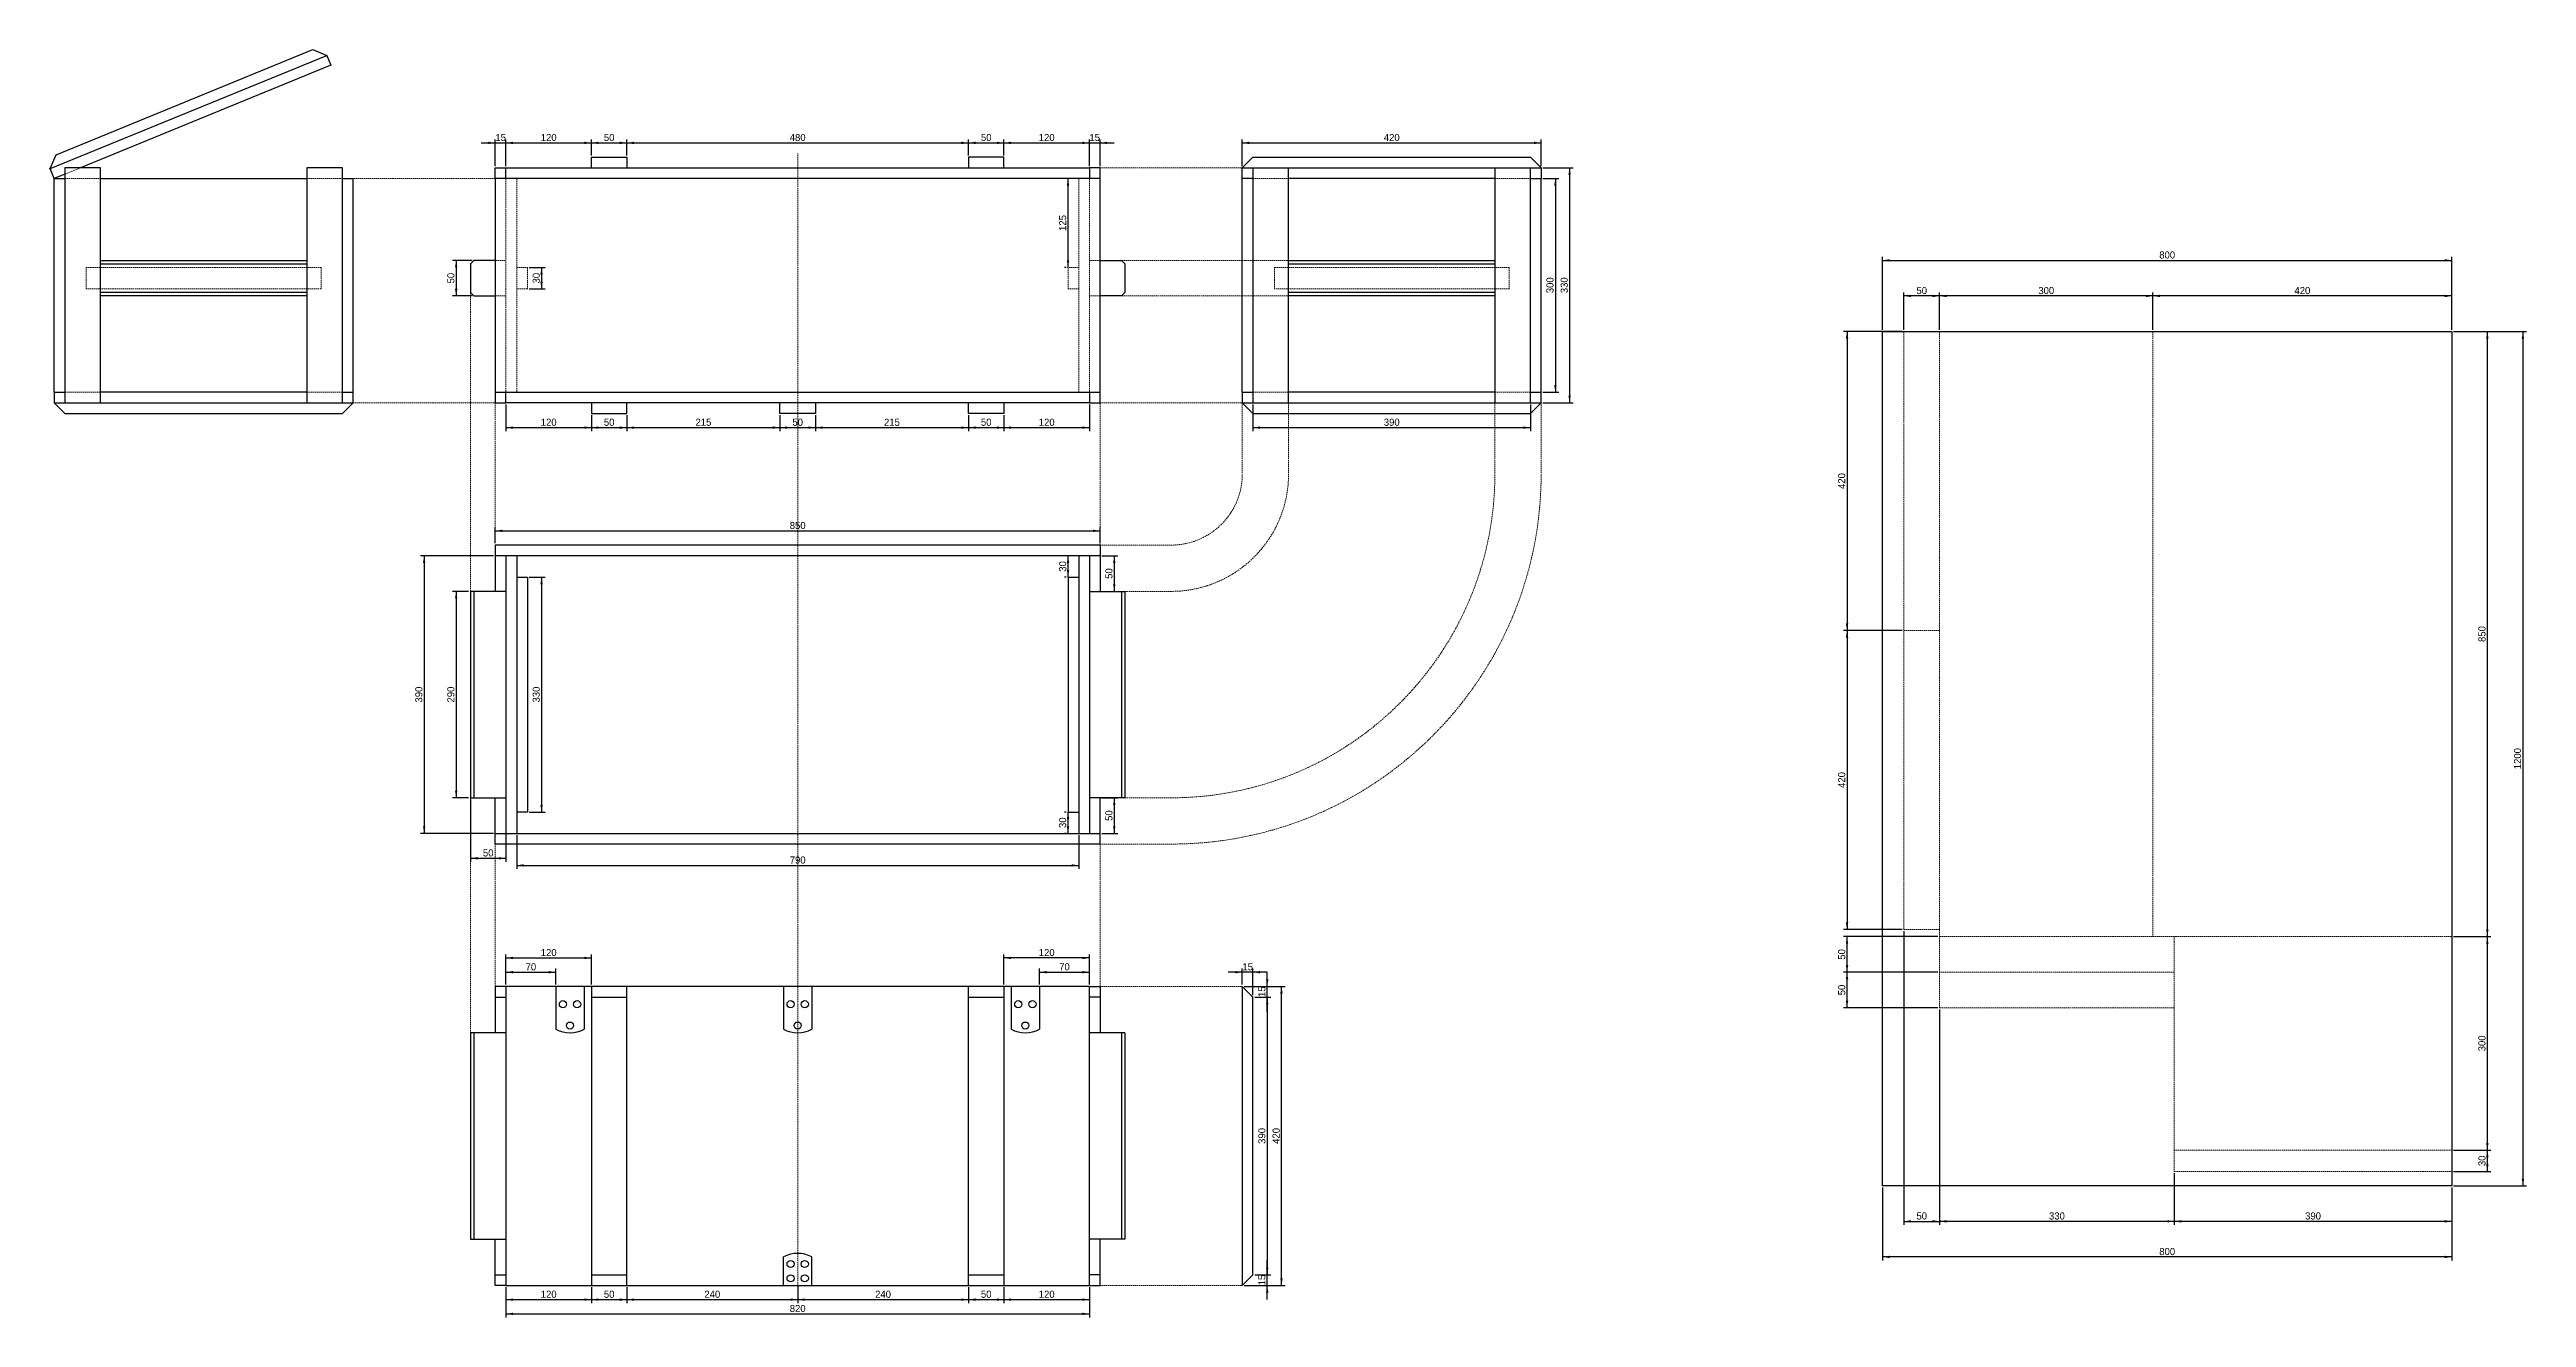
# Model space of a CAD drawing. Header units: millimetres. Extents: x -1577 to 1905, y -1185 to 596.
import ezdxf

# ---------------------------------------------------------------- set-up
doc = ezdxf.new("R2010")
doc.units = ezdxf.units.MM
doc.linetypes.add('DASHEDTINY', pattern=[2.8575, 1.905, -0.9525])
doc.layers.get('0').update_dxf_attribs({"color": 40, "linetype": 'DASHEDTINY', "lineweight": 18, "true_color": 0xffaa00})
doc.layers.add('1 Dims', color=136, linetype='CONTINUOUS', lineweight=9, true_color=0x008080)
doc.layers.add('2 Dashed', color=7, linetype='DASHEDTINY', lineweight=18)
doc.layers.add('3 Draw', color=7, linetype='CONTINUOUS', lineweight=25)
doc.dimstyles.get("Standard").update_dxf_attribs({"dimscale": 4, "dimtxt": 2.5, "dimasz": 2.5, "dimexe": 1.25, "dimexo": 0.625, "dimtad": 0, "dimtoh": 1, "dimdec": 0, "dimzin": 1, "dimdsep": 46, "dimtxsty": 'Standard', "dimcen": 0.09, "dimazin": 0, "dimtfac": 1, "dimtdec": 4, "dimtofl": 0, "dimtmove": 0, "dimatfit": 3, "dimfxl": 1, "dimtolj": 1, "dimtzin": 0, "dimarcsym": 0})

msp = doc.modelspace()

# ---------------------------------------------------------------- blocks, each defined once
blk = doc.blocks.new('*D1')
at = {"layer": '1 Dims', "color": 0, "linetype": 'ByBlock', "lineweight": -2}
for p, q in [((-935, 432.5), (-935, 470)), ((-935, 465), (-815, 465)), ((-815, 447.5), (-815, 470))]:
    blk.add_line(p, q, dxfattribs=at)
for points in [[(-935, 465), (-925, 466.7), (-925, 463.3)], [(-815, 465), (-825, 463.3), (-825, 466.7)]]:
    blk.add_solid(points, dxfattribs=at)
at = {"layer": '1 Dims', "color": 0, "linetype": 'CONTINUOUS', "lineweight": -2, "insert": (-875, 472.5), "char_height": 10, "width": 17.778, "attachment_point": 5}
blk.add_mtext('120', dxfattribs=at)
blk = doc.blocks.new('*D2')
at = {"layer": '1 Dims', "color": 0, "linetype": 'ByBlock', "lineweight": -2}
for p, q in [((-815, 447.5), (-815, 470)), ((-815, 465), (-765, 465)), ((-765, 447.5), (-765, 470))]:
    blk.add_line(p, q, dxfattribs=at)
for points in [[(-815, 465), (-805, 466.7), (-805, 463.3)], [(-765, 465), (-775, 463.3), (-775, 466.7)]]:
    blk.add_solid(points, dxfattribs=at)
at = {"layer": '1 Dims', "color": 0, "linetype": 'CONTINUOUS', "lineweight": -2, "insert": (-790, 472.5), "char_height": 10, "width": 12.222, "attachment_point": 5}
blk.add_mtext('50', dxfattribs=at)
blk = doc.blocks.new('*D3')
at = {"layer": '1 Dims', "color": 0, "linetype": 'ByBlock', "lineweight": -2}
for p, q in [((-765, 447.5), (-765, 470)), ((-765, 465), (-285, 465)), ((-285, 447.5), (-285, 470))]:
    blk.add_line(p, q, dxfattribs=at)
for points in [[(-765, 465), (-755, 466.7), (-755, 463.3)], [(-285, 465), (-295, 463.3), (-295, 466.7)]]:
    blk.add_solid(points, dxfattribs=at)
at = {"layer": '1 Dims', "color": 0, "linetype": 'CONTINUOUS', "lineweight": -2, "insert": (-525, 472.5), "char_height": 10, "width": 21.111, "attachment_point": 5}
blk.add_mtext('480', dxfattribs=at)
blk = doc.blocks.new('*D4')
at = {"layer": '1 Dims', "color": 0, "linetype": 'ByBlock', "lineweight": -2}
for p, q in [((-285, 447.5), (-285, 470)), ((-285, 465), (-235, 465)), ((-235, 447.5), (-235, 470))]:
    blk.add_line(p, q, dxfattribs=at)
for points in [[(-285, 465), (-275, 466.7), (-275, 463.3)], [(-235, 465), (-245, 463.3), (-245, 466.7)]]:
    blk.add_solid(points, dxfattribs=at)
at = {"layer": '1 Dims', "color": 0, "linetype": 'CONTINUOUS', "lineweight": -2, "insert": (-260, 472.5), "char_height": 10, "width": 12.222, "attachment_point": 5}
blk.add_mtext('50', dxfattribs=at)
blk = doc.blocks.new('*D5')
at = {"layer": '1 Dims', "color": 0, "linetype": 'ByBlock', "lineweight": -2}
for p, q in [((-235, 447.5), (-235, 470)), ((-235, 465), (-115, 465)), ((-115, 432.5), (-115, 470))]:
    blk.add_line(p, q, dxfattribs=at)
for points in [[(-235, 465), (-225, 466.7), (-225, 463.3)], [(-115, 465), (-125, 463.3), (-125, 466.7)]]:
    blk.add_solid(points, dxfattribs=at)
at = {"layer": '1 Dims', "color": 0, "linetype": 'CONTINUOUS', "lineweight": -2, "insert": (-175, 472.5), "char_height": 10, "width": 17.778, "attachment_point": 5}
blk.add_mtext('120', dxfattribs=at)
blk = doc.blocks.new('*D6')
at = {"layer": '1 Dims', "color": 0, "linetype": 'ByBlock', "lineweight": -2}
for p, q in [((100, 432.5), (100, 470)), ((100, 465), (520, 465)), ((520, 432.5), (520, 470))]:
    blk.add_line(p, q, dxfattribs=at)
for points in [[(100, 465), (110, 466.7), (110, 463.3)], [(520, 465), (510, 463.3), (510, 466.7)]]:
    blk.add_solid(points, dxfattribs=at)
at = {"layer": '1 Dims', "color": 0, "linetype": 'CONTINUOUS', "lineweight": -2, "insert": (310, 472.5), "char_height": 10, "width": 21.111, "attachment_point": 5}
blk.add_mtext('420', dxfattribs=at)
blk = doc.blocks.new('*D7')
at = {"layer": '1 Dims', "color": 0, "linetype": 'ByBlock', "lineweight": -2}
for p, q in [((522.5, 415), (545, 415)), ((540, 415), (540, 115)), ((522.5, 115), (545, 115))]:
    blk.add_line(p, q, dxfattribs=at)
for points in [[(540, 415), (541.7, 405), (538.3, 405)], [(540, 115), (538.3, 125), (541.7, 125)]]:
    blk.add_solid(points, dxfattribs=at)
at = {"layer": '1 Dims', "color": 0, "linetype": 'CONTINUOUS', "lineweight": -2, "insert": (532.5, 265), "char_height": 10, "width": 20, "attachment_point": 5, "rotation": 90}
blk.add_mtext('300', dxfattribs=at)
blk = doc.blocks.new('*D8')
at = {"layer": '1 Dims', "color": 0, "linetype": 'ByBlock', "lineweight": -2}
for p, q in [((522.5, 430), (565, 430)), ((560, 430), (560, 100)), ((522.5, 100), (565, 100))]:
    blk.add_line(p, q, dxfattribs=at)
for points in [[(560, 430), (561.7, 420), (558.3, 420)], [(560, 100), (558.3, 110), (561.7, 110)]]:
    blk.add_solid(points, dxfattribs=at)
at = {"layer": '1 Dims', "color": 0, "linetype": 'CONTINUOUS', "lineweight": -2, "insert": (552.5, 265), "char_height": 10, "width": 20, "attachment_point": 5, "rotation": 90}
blk.add_mtext('330', dxfattribs=at)
blk = doc.blocks.new('*D9')
at = {"layer": '1 Dims', "color": 0, "linetype": 'ByBlock', "lineweight": -2}
for p, q in [((-132.5, 415), (-150, 415)), ((-145, 290), (-145, 415)), ((-147.5, 290), (-150, 290))]:
    blk.add_line(p, q, dxfattribs=at)
for points in [[(-145, 415), (-143.3, 405), (-146.7, 405)], [(-145, 290), (-146.7, 300), (-143.3, 300)]]:
    blk.add_solid(points, dxfattribs=at)
at = {"layer": '1 Dims', "color": 0, "linetype": 'CONTINUOUS', "lineweight": -2, "insert": (-152.5, 352.5), "char_height": 10, "width": 17.778, "attachment_point": 5, "rotation": 90}
blk.add_mtext('125', dxfattribs=at)
blk = doc.blocks.new('*D10')
at = {"layer": '1 Dims', "color": 0, "linetype": 'ByBlock', "lineweight": -2}
for p, q in [((-147.5, -475), (-150, -475)), ((-145, -505), (-145, -475)), ((-147.5, -505), (-150, -505))]:
    blk.add_line(p, q, dxfattribs=at)
for points in [[(-145, -475), (-143.3, -485), (-146.7, -485)], [(-145, -505), (-146.7, -495), (-143.3, -495)]]:
    blk.add_solid(points, dxfattribs=at)
at = {"layer": '1 Dims', "color": 0, "linetype": 'CONTINUOUS', "lineweight": -2, "insert": (-152.5, -490), "char_height": 10, "width": 12.222, "attachment_point": 5, "rotation": 90}
blk.add_mtext('30', dxfattribs=at)
blk = doc.blocks.new('*D11')
at = {"layer": '1 Dims', "color": 0, "linetype": 'ByBlock', "lineweight": -2}
for p, q in [((-147.5, -115), (-150, -115)), ((-145, -145), (-145, -115)), ((-147.5, -145), (-150, -145))]:
    blk.add_line(p, q, dxfattribs=at)
for points in [[(-145, -115), (-143.3, -125), (-146.7, -125)], [(-145, -145), (-146.7, -135), (-143.3, -135)]]:
    blk.add_solid(points, dxfattribs=at)
at = {"layer": '1 Dims', "color": 0, "linetype": 'CONTINUOUS', "lineweight": -2, "insert": (-152.5, -130), "char_height": 10, "width": 12.222, "attachment_point": 5, "rotation": 90}
blk.add_mtext('30', dxfattribs=at)
blk = doc.blocks.new('*D12')
at = {"layer": '1 Dims', "color": 0, "linetype": 'ByBlock', "lineweight": -2}
for p, q in [((-97.5, -115), (-75, -115)), ((-80, -115), (-80, -165)), ((-97.5, -165), (-75, -165))]:
    blk.add_line(p, q, dxfattribs=at)
for points in [[(-80, -115), (-78.3, -125), (-81.7, -125)], [(-80, -165), (-81.7, -155), (-78.3, -155)]]:
    blk.add_solid(points, dxfattribs=at)
at = {"layer": '1 Dims', "color": 0, "linetype": 'CONTINUOUS', "lineweight": -2, "insert": (-87.5, -140), "char_height": 10, "width": 12.222, "attachment_point": 5, "rotation": 90}
blk.add_mtext('50', dxfattribs=at)
blk = doc.blocks.new('*D13')
at = {"layer": '1 Dims', "color": 0, "linetype": 'ByBlock', "lineweight": -2}
for p, q in [((-97.5, -455), (-75, -455)), ((-80, -455), (-80, -505)), ((-97.5, -505), (-75, -505))]:
    blk.add_line(p, q, dxfattribs=at)
for points in [[(-80, -455), (-78.3, -465), (-81.7, -465)], [(-80, -505), (-81.7, -495), (-78.3, -495)]]:
    blk.add_solid(points, dxfattribs=at)
at = {"layer": '1 Dims', "color": 0, "linetype": 'CONTINUOUS', "lineweight": -2, "insert": (-87.5, -480), "char_height": 10, "width": 12.222, "attachment_point": 5, "rotation": 90}
blk.add_mtext('50', dxfattribs=at)
blk = doc.blocks.new('*D14')
at = {"layer": '1 Dims', "color": 0, "linetype": 'ByBlock', "lineweight": -2}
for p, q in [((-950, -97.5), (-950, -75)), ((-950, -80), (-100, -80)), ((-100, -97.5), (-100, -75))]:
    blk.add_line(p, q, dxfattribs=at)
for points in [[(-950, -80), (-940, -78.3), (-940, -81.7)], [(-100, -80), (-110, -81.7), (-110, -78.3)]]:
    blk.add_solid(points, dxfattribs=at)
at = {"layer": '1 Dims', "color": 0, "linetype": 'CONTINUOUS', "lineweight": -2, "insert": (-525, -72.5), "char_height": 10, "width": 20, "attachment_point": 5}
blk.add_mtext('850', dxfattribs=at)
blk = doc.blocks.new('*D15')
at = {"layer": '1 Dims', "color": 0, "linetype": 'ByBlock', "lineweight": -2}
for p, q in [((-987.5, -165), (-1010, -165)), ((-1005, -165), (-1005, -455)), ((-987.5, -455), (-1010, -455))]:
    blk.add_line(p, q, dxfattribs=at)
for points in [[(-1005, -165), (-1003.3, -175), (-1006.7, -175)], [(-1005, -455), (-1006.7, -445), (-1003.3, -445)]]:
    blk.add_solid(points, dxfattribs=at)
at = {"layer": '1 Dims', "color": 0, "linetype": 'CONTINUOUS', "lineweight": -2, "insert": (-1012.5, -310), "char_height": 10, "width": 20, "attachment_point": 5, "rotation": 90}
blk.add_mtext('290', dxfattribs=at)
blk = doc.blocks.new('*D16')
at = {"layer": '1 Dims', "color": 0, "linetype": 'ByBlock', "lineweight": -2}
for p, q in [((-902.5, -145), (-880, -145)), ((-885, -145), (-885, -475)), ((-902.5, -475), (-880, -475))]:
    blk.add_line(p, q, dxfattribs=at)
for points in [[(-885, -145), (-883.3, -155), (-886.7, -155)], [(-885, -475), (-886.7, -465), (-883.3, -465)]]:
    blk.add_solid(points, dxfattribs=at)
at = {"layer": '1 Dims', "color": 0, "linetype": 'CONTINUOUS', "lineweight": -2, "insert": (-892.5, -310), "char_height": 10, "width": 20, "attachment_point": 5, "rotation": 90}
blk.add_mtext('330', dxfattribs=at)
blk = doc.blocks.new('*D17')
at = {"layer": '1 Dims', "color": 0, "linetype": 'ByBlock', "lineweight": -2}
for p, q in [((115, 97.5), (115, 60)), ((505, 97.5), (505, 60)), ((115, 65), (505, 65))]:
    blk.add_line(p, q, dxfattribs=at)
for points in [[(115, 65), (125, 66.7), (125, 63.3)], [(505, 65), (495, 63.3), (495, 66.7)]]:
    blk.add_solid(points, dxfattribs=at)
at = {"layer": '1 Dims', "color": 0, "linetype": 'CONTINUOUS', "lineweight": -2, "insert": (310, 72.5), "char_height": 10, "width": 20, "attachment_point": 5}
blk.add_mtext('390', dxfattribs=at)
blk = doc.blocks.new('*D18')
at = {"layer": '1 Dims', "color": 0, "linetype": 'ByBlock', "lineweight": -2}
for p, q in [((-935, 97.5), (-935, 60)), ((-815, 82.5), (-815, 60)), ((-935, 65), (-815, 65))]:
    blk.add_line(p, q, dxfattribs=at)
for points in [[(-935, 65), (-925, 66.7), (-925, 63.3)], [(-815, 65), (-825, 63.3), (-825, 66.7)]]:
    blk.add_solid(points, dxfattribs=at)
at = {"layer": '1 Dims', "color": 0, "linetype": 'CONTINUOUS', "lineweight": -2, "insert": (-875, 72.5), "char_height": 10, "width": 17.778, "attachment_point": 5}
blk.add_mtext('120', dxfattribs=at)
blk = doc.blocks.new('*D19')
at = {"layer": '1 Dims', "color": 0, "linetype": 'ByBlock', "lineweight": -2}
for p, q in [((-815, 82.5), (-815, 60)), ((-765, 82.5), (-765, 60)), ((-815, 65), (-765, 65))]:
    blk.add_line(p, q, dxfattribs=at)
for points in [[(-815, 65), (-805, 66.7), (-805, 63.3)], [(-765, 65), (-775, 63.3), (-775, 66.7)]]:
    blk.add_solid(points, dxfattribs=at)
at = {"layer": '1 Dims', "color": 0, "linetype": 'CONTINUOUS', "lineweight": -2, "insert": (-790, 72.5), "char_height": 10, "width": 12.222, "attachment_point": 5}
blk.add_mtext('50', dxfattribs=at)
blk = doc.blocks.new('*D20')
at = {"layer": '1 Dims', "color": 0, "linetype": 'ByBlock', "lineweight": -2}
for p, q in [((-765, 82.5), (-765, 60)), ((-550, 82.5), (-550, 60)), ((-765, 65), (-550, 65))]:
    blk.add_line(p, q, dxfattribs=at)
for points in [[(-765, 65), (-755, 66.7), (-755, 63.3)], [(-550, 65), (-560, 63.3), (-560, 66.7)]]:
    blk.add_solid(points, dxfattribs=at)
at = {"layer": '1 Dims', "color": 0, "linetype": 'CONTINUOUS', "lineweight": -2, "insert": (-657.5, 72.5), "char_height": 10, "width": 17.778, "attachment_point": 5}
blk.add_mtext('215', dxfattribs=at)
blk = doc.blocks.new('*D21')
at = {"layer": '1 Dims', "color": 0, "linetype": 'ByBlock', "lineweight": -2}
for p, q in [((-550, 82.5), (-550, 60)), ((-500, 82.5), (-500, 60)), ((-550, 65), (-500, 65))]:
    blk.add_line(p, q, dxfattribs=at)
for points in [[(-550, 65), (-540, 66.7), (-540, 63.3)], [(-500, 65), (-510, 63.3), (-510, 66.7)]]:
    blk.add_solid(points, dxfattribs=at)
at = {"layer": '1 Dims', "color": 0, "linetype": 'CONTINUOUS', "lineweight": -2, "insert": (-525, 72.5), "char_height": 10, "width": 12.222, "attachment_point": 5}
blk.add_mtext('50', dxfattribs=at)
blk = doc.blocks.new('*D22')
at = {"layer": '1 Dims', "color": 0, "linetype": 'ByBlock', "lineweight": -2}
for p, q in [((-500, 82.5), (-500, 60)), ((-285, 82.5), (-285, 60)), ((-500, 65), (-285, 65))]:
    blk.add_line(p, q, dxfattribs=at)
for points in [[(-500, 65), (-490, 66.7), (-490, 63.3)], [(-285, 65), (-295, 63.3), (-295, 66.7)]]:
    blk.add_solid(points, dxfattribs=at)
at = {"layer": '1 Dims', "color": 0, "linetype": 'CONTINUOUS', "lineweight": -2, "insert": (-392.5, 72.5), "char_height": 10, "width": 17.778, "attachment_point": 5}
blk.add_mtext('215', dxfattribs=at)
blk = doc.blocks.new('*D23')
at = {"layer": '1 Dims', "color": 0, "linetype": 'ByBlock', "lineweight": -2}
for p, q in [((-285, 82.5), (-285, 60)), ((-235, 82.5), (-235, 60)), ((-285, 65), (-235, 65))]:
    blk.add_line(p, q, dxfattribs=at)
for points in [[(-285, 65), (-275, 66.7), (-275, 63.3)], [(-235, 65), (-245, 63.3), (-245, 66.7)]]:
    blk.add_solid(points, dxfattribs=at)
at = {"layer": '1 Dims', "color": 0, "linetype": 'CONTINUOUS', "lineweight": -2, "insert": (-260, 72.5), "char_height": 10, "width": 12.222, "attachment_point": 5}
blk.add_mtext('50', dxfattribs=at)
blk = doc.blocks.new('*D24')
at = {"layer": '1 Dims', "color": 0, "linetype": 'ByBlock', "lineweight": -2}
for p, q in [((-235, 82.5), (-235, 60)), ((-115, 97.5), (-115, 60)), ((-235, 65), (-115, 65))]:
    blk.add_line(p, q, dxfattribs=at)
for points in [[(-235, 65), (-225, 66.7), (-225, 63.3)], [(-115, 65), (-125, 63.3), (-125, 66.7)]]:
    blk.add_solid(points, dxfattribs=at)
at = {"layer": '1 Dims', "color": 0, "linetype": 'CONTINUOUS', "lineweight": -2, "insert": (-175, 72.5), "char_height": 10, "width": 17.778, "attachment_point": 5}
blk.add_mtext('120', dxfattribs=at)
blk = doc.blocks.new('*D25')
at = {"layer": '1 Dims', "color": 0, "linetype": 'ByBlock', "lineweight": -2}
for p, q in [((-970, 465), (-915, 465)), ((-950, 432.5), (-950, 470)), ((-935, 432.5), (-935, 470))]:
    blk.add_line(p, q, dxfattribs=at)
for points in [[(-950, 465), (-960, 463.3), (-960, 466.7)], [(-935, 465), (-925, 466.7), (-925, 463.3)]]:
    blk.add_solid(points, dxfattribs=at)
at = {"layer": '1 Dims', "color": 0, "linetype": 'CONTINUOUS', "lineweight": -2, "insert": (-942.5, 472.5), "char_height": 10, "width": 10, "attachment_point": 5}
blk.add_mtext('15', dxfattribs=at)
blk = doc.blocks.new('*D26')
at = {"layer": '1 Dims', "color": 0, "linetype": 'ByBlock', "lineweight": -2}
for p, q in [((-135, 465), (-80, 465)), ((-115, 432.5), (-115, 470)), ((-100, 432.5), (-100, 470))]:
    blk.add_line(p, q, dxfattribs=at)
for points in [[(-115, 465), (-125, 463.3), (-125, 466.7)], [(-100, 465), (-90, 466.7), (-90, 463.3)]]:
    blk.add_solid(points, dxfattribs=at)
at = {"layer": '1 Dims', "color": 0, "linetype": 'CONTINUOUS', "lineweight": -2, "insert": (-107.5, 472.5), "char_height": 10, "width": 10, "attachment_point": 5}
blk.add_mtext('15', dxfattribs=at)
blk = doc.blocks.new('*D27')
at = {"layer": '1 Dims', "color": 0, "linetype": 'ByBlock', "lineweight": -2}
for p, q in [((-982.5, 300), (-1010, 300)), ((-1005, 300), (-1005, 250)), ((-982.5, 250), (-1010, 250))]:
    blk.add_line(p, q, dxfattribs=at)
for points in [[(-1005, 300), (-1003.3, 290), (-1006.7, 290)], [(-1005, 250), (-1006.7, 260), (-1003.3, 260)]]:
    blk.add_solid(points, dxfattribs=at)
at = {"layer": '1 Dims', "color": 0, "linetype": 'CONTINUOUS', "lineweight": -2, "insert": (-1012.5, 275), "char_height": 10, "width": 12.222, "attachment_point": 5, "rotation": 90}
blk.add_mtext('50', dxfattribs=at)
blk = doc.blocks.new('*D28')
at = {"layer": '1 Dims', "color": 0, "linetype": 'ByBlock', "lineweight": -2}
for p, q in [((-902.5, 290), (-880, 290)), ((-885, 290), (-885, 260)), ((-902.5, 260), (-880, 260))]:
    blk.add_line(p, q, dxfattribs=at)
for points in [[(-885, 290), (-883.3, 280), (-886.7, 280)], [(-885, 260), (-886.7, 270), (-883.3, 270)]]:
    blk.add_solid(points, dxfattribs=at)
at = {"layer": '1 Dims', "color": 0, "linetype": 'CONTINUOUS', "lineweight": -2, "insert": (-892.5, 275), "char_height": 10, "width": 12.222, "attachment_point": 5, "rotation": 90}
blk.add_mtext('30', dxfattribs=at)
blk = doc.blocks.new('*D29')
at = {"layer": '1 Dims', "color": 0, "linetype": 'ByBlock', "lineweight": -2}
for p, q in [((-985, -457.5), (-985, -545)), ((-935, -457.5), (-935, -545)), ((-985, -540), (-935, -540))]:
    blk.add_line(p, q, dxfattribs=at)
for points in [[(-985, -540), (-975, -538.3), (-975, -541.7)], [(-935, -540), (-945, -541.7), (-945, -538.3)]]:
    blk.add_solid(points, dxfattribs=at)
at = {"layer": '1 Dims', "color": 0, "linetype": 'CONTINUOUS', "lineweight": -2, "insert": (-960, -532.5), "char_height": 10, "width": 12.222, "attachment_point": 5}
blk.add_mtext('50', dxfattribs=at)
blk = doc.blocks.new('*D30')
at = {"layer": '1 Dims', "color": 0, "linetype": 'ByBlock', "lineweight": -2}
for p, q in [((-935, -1142.5), (-935, -1165)), ((-815, -1142.5), (-815, -1165)), ((-935, -1160), (-815, -1160))]:
    blk.add_line(p, q, dxfattribs=at)
for points in [[(-935, -1160), (-925, -1158.3), (-925, -1161.7)], [(-815, -1160), (-825, -1161.7), (-825, -1158.3)]]:
    blk.add_solid(points, dxfattribs=at)
at = {"layer": '1 Dims', "color": 0, "linetype": 'CONTINUOUS', "lineweight": -2, "insert": (-875, -1152.5), "char_height": 10, "width": 17.778, "attachment_point": 5}
blk.add_mtext('120', dxfattribs=at)
blk = doc.blocks.new('*D31')
at = {"layer": '1 Dims', "color": 0, "linetype": 'ByBlock', "lineweight": -2}
for p, q in [((-815, -1142.5), (-815, -1165)), ((-765, -1142.5), (-765, -1165)), ((-815, -1160), (-765, -1160))]:
    blk.add_line(p, q, dxfattribs=at)
for points in [[(-815, -1160), (-805, -1158.3), (-805, -1161.7)], [(-765, -1160), (-775, -1161.7), (-775, -1158.3)]]:
    blk.add_solid(points, dxfattribs=at)
at = {"layer": '1 Dims', "color": 0, "linetype": 'CONTINUOUS', "lineweight": -2, "insert": (-790, -1152.5), "char_height": 10, "width": 12.222, "attachment_point": 5}
blk.add_mtext('50', dxfattribs=at)
blk = doc.blocks.new('*D32')
at = {"layer": '1 Dims', "color": 0, "linetype": 'ByBlock', "lineweight": -2}
for p, q in [((-285, -1142.5), (-285, -1165)), ((-235, -1142.5), (-235, -1165)), ((-285, -1160), (-235, -1160))]:
    blk.add_line(p, q, dxfattribs=at)
for points in [[(-285, -1160), (-275, -1158.3), (-275, -1161.7)], [(-235, -1160), (-245, -1161.7), (-245, -1158.3)]]:
    blk.add_solid(points, dxfattribs=at)
at = {"layer": '1 Dims', "color": 0, "linetype": 'CONTINUOUS', "lineweight": -2, "insert": (-260, -1152.5), "char_height": 10, "width": 12.222, "attachment_point": 5}
blk.add_mtext('50', dxfattribs=at)
blk = doc.blocks.new('*D33')
at = {"layer": '1 Dims', "color": 0, "linetype": 'ByBlock', "lineweight": -2}
for p, q in [((-235, -1142.5), (-235, -1165)), ((-115, -1142.5), (-115, -1165)), ((-235, -1160), (-115, -1160))]:
    blk.add_line(p, q, dxfattribs=at)
for points in [[(-235, -1160), (-225, -1158.3), (-225, -1161.7)], [(-115, -1160), (-125, -1161.7), (-125, -1158.3)]]:
    blk.add_solid(points, dxfattribs=at)
at = {"layer": '1 Dims', "color": 0, "linetype": 'CONTINUOUS', "lineweight": -2, "insert": (-175, -1152.5), "char_height": 10, "width": 17.778, "attachment_point": 5}
blk.add_mtext('120', dxfattribs=at)
blk = doc.blocks.new('*D34')
at = {"layer": '1 Dims', "color": 0, "linetype": 'ByBlock', "lineweight": -2}
for p, q in [((-525, -1142.5), (-525, -1165)), ((-285, -1142.5), (-285, -1165)), ((-525, -1160), (-285, -1160))]:
    blk.add_line(p, q, dxfattribs=at)
for points in [[(-525, -1160), (-515, -1158.3), (-515, -1161.7)], [(-285, -1160), (-295, -1161.7), (-295, -1158.3)]]:
    blk.add_solid(points, dxfattribs=at)
at = {"layer": '1 Dims', "color": 0, "linetype": 'CONTINUOUS', "lineweight": -2, "insert": (-405, -1152.5), "char_height": 10, "width": 21.111, "attachment_point": 5}
blk.add_mtext('240', dxfattribs=at)
blk = doc.blocks.new('*D35')
at = {"layer": '1 Dims', "color": 0, "linetype": 'ByBlock', "lineweight": -2}
for p, q in [((-765, -1142.5), (-765, -1165)), ((-525, -1140), (-525, -1165)), ((-765, -1160), (-525, -1160))]:
    blk.add_line(p, q, dxfattribs=at)
for points in [[(-765, -1160), (-755, -1158.3), (-755, -1161.7)], [(-525, -1160), (-535, -1161.7), (-535, -1158.3)]]:
    blk.add_solid(points, dxfattribs=at)
at = {"layer": '1 Dims', "color": 0, "linetype": 'CONTINUOUS', "lineweight": -2, "insert": (-645, -1152.5), "char_height": 10, "width": 21.111, "attachment_point": 5}
blk.add_mtext('240', dxfattribs=at)
blk = doc.blocks.new('*D36')
at = {"layer": '1 Dims', "color": 0, "linetype": 'ByBlock', "lineweight": -2}
for p, q in [((-935, -1142.5), (-935, -1185)), ((-115, -1142.5), (-115, -1185)), ((-935, -1180), (-115, -1180))]:
    blk.add_line(p, q, dxfattribs=at)
for points in [[(-935, -1180), (-925, -1178.3), (-925, -1181.7)], [(-115, -1180), (-125, -1181.7), (-125, -1178.3)]]:
    blk.add_solid(points, dxfattribs=at)
at = {"layer": '1 Dims', "color": 0, "linetype": 'CONTINUOUS', "lineweight": -2, "insert": (-525, -1172.5), "char_height": 10, "width": 20, "attachment_point": 5}
blk.add_mtext('820', dxfattribs=at)
blk = doc.blocks.new('*D37')
at = {"layer": '1 Dims', "color": 0, "linetype": 'ByBlock', "lineweight": -2}
for p, q in [((-935, -717.5), (-935, -695)), ((-865, -717.5), (-865, -695)), ((-935, -700), (-865, -700))]:
    blk.add_line(p, q, dxfattribs=at)
for points in [[(-935, -700), (-925, -698.3), (-925, -701.7)], [(-865, -700), (-875, -701.7), (-875, -698.3)]]:
    blk.add_solid(points, dxfattribs=at)
at = {"layer": '1 Dims', "color": 0, "linetype": 'CONTINUOUS', "lineweight": -2, "insert": (-900, -692.5), "char_height": 10, "width": 12.222, "attachment_point": 5}
blk.add_mtext('70', dxfattribs=at)
blk = doc.blocks.new('*D38')
at = {"layer": '1 Dims', "color": 0, "linetype": 'ByBlock', "lineweight": -2}
for p, q in [((-185, -717.5), (-185, -695)), ((-115, -717.5), (-115, -695)), ((-185, -700), (-115, -700))]:
    blk.add_line(p, q, dxfattribs=at)
for points in [[(-185, -700), (-175, -698.3), (-175, -701.7)], [(-115, -700), (-125, -701.7), (-125, -698.3)]]:
    blk.add_solid(points, dxfattribs=at)
at = {"layer": '1 Dims', "color": 0, "linetype": 'CONTINUOUS', "lineweight": -2, "insert": (-150, -692.5), "char_height": 10, "width": 12.222, "attachment_point": 5}
blk.add_mtext('70', dxfattribs=at)
blk = doc.blocks.new('*D39')
at = {"layer": '1 Dims', "color": 0, "linetype": 'ByBlock', "lineweight": -2}
for p, q in [((-935, -717.5), (-935, -675)), ((-935, -680), (-815, -680)), ((-815, -717.5), (-815, -675))]:
    blk.add_line(p, q, dxfattribs=at)
for points in [[(-935, -680), (-925, -678.3), (-925, -681.7)], [(-815, -680), (-825, -681.7), (-825, -678.3)]]:
    blk.add_solid(points, dxfattribs=at)
at = {"layer": '1 Dims', "color": 0, "linetype": 'CONTINUOUS', "lineweight": -2, "insert": (-875, -672.5), "char_height": 10, "width": 17.778, "attachment_point": 5}
blk.add_mtext('120', dxfattribs=at)
blk = doc.blocks.new('*D40')
at = {"layer": '1 Dims', "color": 0, "linetype": 'ByBlock', "lineweight": -2}
for p, q in [((-235, -717.5), (-235, -675)), ((-115, -680), (-235, -680)), ((-115, -717.5), (-115, -675))]:
    blk.add_line(p, q, dxfattribs=at)
for points in [[(-235, -680), (-225, -678.3), (-225, -681.7)], [(-115, -680), (-125, -681.7), (-125, -678.3)]]:
    blk.add_solid(points, dxfattribs=at)
at = {"layer": '1 Dims', "color": 0, "linetype": 'CONTINUOUS', "lineweight": -2, "insert": (-175, -672.5), "char_height": 10, "width": 17.778, "attachment_point": 5}
blk.add_mtext('120', dxfattribs=at)
blk = doc.blocks.new('*D41')
at = {"layer": '1 Dims', "color": 0, "linetype": 'ByBlock', "lineweight": -2}
for p, q in [((117.5, -735), (140, -735)), ((135, -735), (135, -1125)), ((117.5, -1125), (140, -1125))]:
    blk.add_line(p, q, dxfattribs=at)
for points in [[(135, -735), (136.7, -745), (133.3, -745)], [(135, -1125), (133.3, -1115), (136.7, -1115)]]:
    blk.add_solid(points, dxfattribs=at)
at = {"layer": '1 Dims', "color": 0, "linetype": 'CONTINUOUS', "lineweight": -2, "insert": (127.5, -930), "char_height": 10, "width": 20, "attachment_point": 5, "rotation": 90}
blk.add_mtext('390', dxfattribs=at)
blk = doc.blocks.new('*D42')
at = {"layer": '1 Dims', "color": 0, "linetype": 'ByBlock', "lineweight": -2}
for p, q in [((102.5, -720), (160, -720)), ((155, -1140), (155, -720)), ((102.5, -1140), (160, -1140))]:
    blk.add_line(p, q, dxfattribs=at)
for points in [[(155, -720), (156.7, -730), (153.3, -730)], [(155, -1140), (153.3, -1130), (156.7, -1130)]]:
    blk.add_solid(points, dxfattribs=at)
at = {"layer": '1 Dims', "color": 0, "linetype": 'CONTINUOUS', "lineweight": -2, "insert": (147.5, -930), "char_height": 10, "width": 21.111, "attachment_point": 5, "rotation": 90}
blk.add_mtext('420', dxfattribs=at)
blk = doc.blocks.new('*D43')
at = {"layer": '1 Dims', "color": 0, "linetype": 'ByBlock', "lineweight": -2}
for p, q in [((102.5, -720), (140, -720)), ((135, -755), (135, -700)), ((117.5, -735), (140, -735))]:
    blk.add_line(p, q, dxfattribs=at)
for points in [[(135, -720), (133.3, -710), (136.7, -710)], [(135, -735), (136.7, -745), (133.3, -745)]]:
    blk.add_solid(points, dxfattribs=at)
at = {"layer": '1 Dims', "color": 0, "linetype": 'CONTINUOUS', "lineweight": -2, "insert": (127.5, -727.5), "char_height": 10, "width": 10, "attachment_point": 5, "rotation": 90}
blk.add_mtext('15', dxfattribs=at)
blk = doc.blocks.new('*D44')
at = {"layer": '1 Dims', "color": 0, "linetype": 'ByBlock', "lineweight": -2}
for p, q in [((135, -1160), (135, -1105)), ((102.5, -1140), (140, -1140)), ((117.5, -1125), (140, -1125))]:
    blk.add_line(p, q, dxfattribs=at)
for points in [[(135, -1125), (133.3, -1115), (136.7, -1115)], [(135, -1140), (136.7, -1150), (133.3, -1150)]]:
    blk.add_solid(points, dxfattribs=at)
at = {"layer": '1 Dims', "color": 0, "linetype": 'CONTINUOUS', "lineweight": -2, "insert": (127.5, -1132.5), "char_height": 10, "width": 10, "attachment_point": 5, "rotation": 90}
blk.add_mtext('15', dxfattribs=at)
blk = doc.blocks.new('*D45')
at = {"layer": '1 Dims', "color": 0, "linetype": 'ByBlock', "lineweight": -2}
for p, q in [((100, -717.5), (100, -695)), ((115, -732.5), (115, -695)), ((135, -700), (80, -700))]:
    blk.add_line(p, q, dxfattribs=at)
for points in [[(100, -700), (90, -701.7), (90, -698.3)], [(115, -700), (125, -698.3), (125, -701.7)]]:
    blk.add_solid(points, dxfattribs=at)
at = {"layer": '1 Dims', "color": 0, "linetype": 'CONTINUOUS', "lineweight": -2, "insert": (107.5, -692.5), "char_height": 10, "width": 10, "attachment_point": 5}
blk.add_mtext('15', dxfattribs=at)
blk = doc.blocks.new('*D46')
at = {"layer": '1 Dims', "color": 0, "linetype": 'ByBlock', "lineweight": -2}
for p, q in [((-920, -507.5), (-920, -555)), ((-130, -507.5), (-130, -555)), ((-920, -550), (-130, -550))]:
    blk.add_line(p, q, dxfattribs=at)
for points in [[(-920, -550), (-910, -548.3), (-910, -551.7)], [(-130, -550), (-140, -551.7), (-140, -548.3)]]:
    blk.add_solid(points, dxfattribs=at)
at = {"layer": '1 Dims', "color": 0, "linetype": 'CONTINUOUS', "lineweight": -2, "insert": (-525, -542.5), "char_height": 10, "width": 20, "attachment_point": 5}
blk.add_mtext('790', dxfattribs=at)
blk = doc.blocks.new('*D47')
at = {"layer": '1 Dims', "color": 0, "linetype": 'ByBlock', "lineweight": -2}
for p, q in [((-952.5, -115), (-1055, -115)), ((-1050, -115), (-1050, -505)), ((-952.5, -505), (-1055, -505))]:
    blk.add_line(p, q, dxfattribs=at)
for points in [[(-1050, -115), (-1048.3, -125), (-1051.7, -125)], [(-1050, -505), (-1051.7, -495), (-1048.3, -495)]]:
    blk.add_solid(points, dxfattribs=at)
at = {"layer": '1 Dims', "color": 0, "linetype": 'CONTINUOUS', "lineweight": -2, "insert": (-1057.5, -310), "char_height": 10, "width": 20, "attachment_point": 5, "rotation": 90}
blk.add_mtext('390', dxfattribs=at)
blk = doc.blocks.new('*D48')
at = {"layer": '1 Dims', "color": 0, "linetype": 'ByBlock', "lineweight": -2}
for p, q in [((1802.5, 200), (1855, 200)), ((1850, 200), (1850, -650)), ((1802.5, -650), (1855, -650))]:
    blk.add_line(p, q, dxfattribs=at)
for points in [[(1850, 200), (1851.7, 190), (1848.3, 190)], [(1850, -650), (1848.3, -640), (1851.7, -640)]]:
    blk.add_solid(points, dxfattribs=at)
at = {"layer": '1 Dims', "color": 0, "linetype": 'CONTINUOUS', "lineweight": -2, "insert": (1842.5, -225), "char_height": 10, "width": 20, "attachment_point": 5, "rotation": 90}
blk.add_mtext('850', dxfattribs=at)
blk = doc.blocks.new('*D49')
at = {"layer": '1 Dims', "color": 0, "linetype": 'ByBlock', "lineweight": -2}
for p, q in [((1802.5, -650), (1855, -650)), ((1850, -650), (1850, -950)), ((1802.5, -950), (1855, -950))]:
    blk.add_line(p, q, dxfattribs=at)
for points in [[(1850, -650), (1851.7, -660), (1848.3, -660)], [(1850, -950), (1848.3, -940), (1851.7, -940)]]:
    blk.add_solid(points, dxfattribs=at)
at = {"layer": '1 Dims', "color": 0, "linetype": 'CONTINUOUS', "lineweight": -2, "insert": (1842.5, -800), "char_height": 10, "width": 20, "attachment_point": 5, "rotation": 90}
blk.add_mtext('300', dxfattribs=at)
blk = doc.blocks.new('*D50')
at = {"layer": '1 Dims', "color": 0, "linetype": 'ByBlock', "lineweight": -2}
for p, q in [((1802.5, -950), (1855, -950)), ((1850, -950), (1850, -980)), ((1802.5, -980), (1855, -980))]:
    blk.add_line(p, q, dxfattribs=at)
for points in [[(1850, -950), (1851.7, -960), (1848.3, -960)], [(1850, -980), (1848.3, -970), (1851.7, -970)]]:
    blk.add_solid(points, dxfattribs=at)
at = {"layer": '1 Dims', "color": 0, "linetype": 'CONTINUOUS', "lineweight": -2, "insert": (1842.5, -965), "char_height": 10, "width": 12.222, "attachment_point": 5, "rotation": 90}
blk.add_mtext('30', dxfattribs=at)
blk = doc.blocks.new('*D51')
at = {"layer": '1 Dims', "color": 0, "linetype": 'ByBlock', "lineweight": -2}
for p, q in [((1802.5, 200), (1905, 200)), ((1900, 200), (1900, -1000)), ((1802.5, -1000), (1905, -1000))]:
    blk.add_line(p, q, dxfattribs=at)
for points in [[(1900, 200), (1901.7, 190), (1898.3, 190)], [(1900, -1000), (1898.3, -990), (1901.7, -990)]]:
    blk.add_solid(points, dxfattribs=at)
at = {"layer": '1 Dims', "color": 0, "linetype": 'CONTINUOUS', "lineweight": -2, "insert": (1892.5, -400), "char_height": 10, "width": 25.556, "attachment_point": 5, "rotation": 90}
blk.add_mtext('1200', dxfattribs=at)
blk = doc.blocks.new('*D52')
at = {"layer": '1 Dims', "color": 0, "linetype": 'ByBlock', "lineweight": -2}
for p, q in [((1380, 202.5), (1380, 255)), ((1800, 250), (1380, 250)), ((1800, 202.5), (1800, 255))]:
    blk.add_line(p, q, dxfattribs=at)
for points in [[(1380, 250), (1390, 251.7), (1390, 248.3)], [(1800, 250), (1790, 248.3), (1790, 251.7)]]:
    blk.add_solid(points, dxfattribs=at)
at = {"layer": '1 Dims', "color": 0, "linetype": 'CONTINUOUS', "lineweight": -2, "insert": (1590, 257.5), "char_height": 10, "width": 21.111, "attachment_point": 5}
blk.add_mtext('420', dxfattribs=at)
blk = doc.blocks.new('*D53')
at = {"layer": '1 Dims', "color": 0, "linetype": 'ByBlock', "lineweight": -2}
for p, q in [((1080, 202.5), (1080, 255)), ((1380, 250), (1080, 250)), ((1380, 202.5), (1380, 255))]:
    blk.add_line(p, q, dxfattribs=at)
for points in [[(1080, 250), (1090, 251.7), (1090, 248.3)], [(1380, 250), (1370, 248.3), (1370, 251.7)]]:
    blk.add_solid(points, dxfattribs=at)
at = {"layer": '1 Dims', "color": 0, "linetype": 'CONTINUOUS', "lineweight": -2, "insert": (1230, 257.5), "char_height": 10, "width": 20, "attachment_point": 5}
blk.add_mtext('300', dxfattribs=at)
blk = doc.blocks.new('*D54')
at = {"layer": '1 Dims', "color": 0, "linetype": 'ByBlock', "lineweight": -2}
for p, q in [((1030, 202.5), (1030, 255)), ((1080, 250), (1030, 250)), ((1080, 202.5), (1080, 255))]:
    blk.add_line(p, q, dxfattribs=at)
for points in [[(1030, 250), (1040, 251.7), (1040, 248.3)], [(1080, 250), (1070, 248.3), (1070, 251.7)]]:
    blk.add_solid(points, dxfattribs=at)
at = {"layer": '1 Dims', "color": 0, "linetype": 'CONTINUOUS', "lineweight": -2, "insert": (1055, 257.5), "char_height": 10, "width": 12.222, "attachment_point": 5}
blk.add_mtext('50', dxfattribs=at)
blk = doc.blocks.new('*D55')
at = {"layer": '1 Dims', "color": 0, "linetype": 'ByBlock', "lineweight": -2}
for p, q in [((1000, 202.5), (1000, 305)), ((1000, 300), (1800, 300)), ((1800, 202.5), (1800, 305))]:
    blk.add_line(p, q, dxfattribs=at)
for points in [[(1000, 300), (1010, 301.7), (1010, 298.3)], [(1800, 300), (1790, 298.3), (1790, 301.7)]]:
    blk.add_solid(points, dxfattribs=at)
at = {"layer": '1 Dims', "color": 0, "linetype": 'CONTINUOUS', "lineweight": -2, "insert": (1400, 307.5), "char_height": 10, "width": 20, "attachment_point": 5}
blk.add_mtext('800', dxfattribs=at)
blk = doc.blocks.new('*D56')
at = {"layer": '1 Dims', "color": 0, "linetype": 'ByBlock', "lineweight": -2}
for p, q in [((1410, -982.5), (1410, -1055)), ((1800, -1002.5), (1800, -1055)), ((1800, -1050), (1410, -1050))]:
    blk.add_line(p, q, dxfattribs=at)
for points in [[(1410, -1050), (1420, -1048.3), (1420, -1051.7)], [(1800, -1050), (1790, -1051.7), (1790, -1048.3)]]:
    blk.add_solid(points, dxfattribs=at)
at = {"layer": '1 Dims', "color": 0, "linetype": 'CONTINUOUS', "lineweight": -2, "insert": (1605, -1042.5), "char_height": 10, "width": 20, "attachment_point": 5}
blk.add_mtext('390', dxfattribs=at)
blk = doc.blocks.new('*D57')
at = {"layer": '1 Dims', "color": 0, "linetype": 'ByBlock', "lineweight": -2}
for p, q in [((1080, -752.5), (1080, -1055)), ((1410, -982.5), (1410, -1055)), ((1410, -1050), (1080, -1050))]:
    blk.add_line(p, q, dxfattribs=at)
for points in [[(1080, -1050), (1090, -1048.3), (1090, -1051.7)], [(1410, -1050), (1400, -1051.7), (1400, -1048.3)]]:
    blk.add_solid(points, dxfattribs=at)
at = {"layer": '1 Dims', "color": 0, "linetype": 'CONTINUOUS', "lineweight": -2, "insert": (1245, -1042.5), "char_height": 10, "width": 20, "attachment_point": 5}
blk.add_mtext('330', dxfattribs=at)
blk = doc.blocks.new('*D58')
at = {"layer": '1 Dims', "color": 0, "linetype": 'ByBlock', "lineweight": -2}
for p, q in [((1030, -642.5), (1030, -1055)), ((1080, -752.5), (1080, -1055)), ((1030, -1050), (1080, -1050))]:
    blk.add_line(p, q, dxfattribs=at)
for points in [[(1030, -1050), (1040, -1048.3), (1040, -1051.7)], [(1080, -1050), (1070, -1051.7), (1070, -1048.3)]]:
    blk.add_solid(points, dxfattribs=at)
at = {"layer": '1 Dims', "color": 0, "linetype": 'CONTINUOUS', "lineweight": -2, "insert": (1055, -1042.5), "char_height": 10, "width": 12.222, "attachment_point": 5}
blk.add_mtext('50', dxfattribs=at)
blk = doc.blocks.new('*D59')
at = {"layer": '1 Dims', "color": 0, "linetype": 'ByBlock', "lineweight": -2}
for p, q in [((1000, -1002.5), (1000, -1105)), ((1800, -1002.5), (1800, -1105)), ((1800, -1100), (1000, -1100))]:
    blk.add_line(p, q, dxfattribs=at)
for points in [[(1000, -1100), (1010, -1098.3), (1010, -1101.7)], [(1800, -1100), (1790, -1101.7), (1790, -1098.3)]]:
    blk.add_solid(points, dxfattribs=at)
at = {"layer": '1 Dims', "color": 0, "linetype": 'CONTINUOUS', "lineweight": -2, "insert": (1400, -1092.5), "char_height": 10, "width": 20, "attachment_point": 5}
blk.add_mtext('800', dxfattribs=at)
blk = doc.blocks.new('*D60')
at = {"layer": '1 Dims', "color": 0, "linetype": 'ByBlock', "lineweight": -2}
for p, q in [((1077.5, -700), (945, -700)), ((950, -750), (950, -700)), ((1077.5, -750), (945, -750))]:
    blk.add_line(p, q, dxfattribs=at)
for points in [[(950, -700), (951.7, -710), (948.3, -710)], [(950, -750), (948.3, -740), (951.7, -740)]]:
    blk.add_solid(points, dxfattribs=at)
at = {"layer": '1 Dims', "color": 0, "linetype": 'CONTINUOUS', "lineweight": -2, "insert": (942.5, -725), "char_height": 10, "width": 12.222, "attachment_point": 5, "rotation": 90}
blk.add_mtext('50', dxfattribs=at)
blk = doc.blocks.new('*D61')
at = {"layer": '1 Dims', "color": 0, "linetype": 'ByBlock', "lineweight": -2}
for p, q in [((1077.5, -650), (945, -650)), ((950, -700), (950, -650)), ((1077.5, -700), (945, -700))]:
    blk.add_line(p, q, dxfattribs=at)
for points in [[(950, -650), (951.7, -660), (948.3, -660)], [(950, -700), (948.3, -690), (951.7, -690)]]:
    blk.add_solid(points, dxfattribs=at)
at = {"layer": '1 Dims', "color": 0, "linetype": 'CONTINUOUS', "lineweight": -2, "insert": (942.5, -675), "char_height": 10, "width": 12.222, "attachment_point": 5, "rotation": 90}
blk.add_mtext('50', dxfattribs=at)
blk = doc.blocks.new('*D62')
at = {"layer": '1 Dims', "color": 0, "linetype": 'ByBlock', "lineweight": -2}
for p, q in [((1027.5, 200), (945, 200)), ((950, 200), (950, -220)), ((1027.5, -220), (945, -220))]:
    blk.add_line(p, q, dxfattribs=at)
for points in [[(950, 200), (951.7, 190), (948.3, 190)], [(950, -220), (948.3, -210), (951.7, -210)]]:
    blk.add_solid(points, dxfattribs=at)
at = {"layer": '1 Dims', "color": 0, "linetype": 'CONTINUOUS', "lineweight": -2, "insert": (942.5, -10), "char_height": 10, "width": 21.111, "attachment_point": 5, "rotation": 90}
blk.add_mtext('420', dxfattribs=at)
blk = doc.blocks.new('*D63')
at = {"layer": '1 Dims', "color": 0, "linetype": 'ByBlock', "lineweight": -2}
for p, q in [((1027.5, -220), (945, -220)), ((950, -220), (950, -640)), ((1027.5, -640), (945, -640))]:
    blk.add_line(p, q, dxfattribs=at)
for points in [[(950, -220), (951.7, -230), (948.3, -230)], [(950, -640), (948.3, -630), (951.7, -630)]]:
    blk.add_solid(points, dxfattribs=at)
at = {"layer": '1 Dims', "color": 0, "linetype": 'CONTINUOUS', "lineweight": -2, "insert": (942.5, -430), "char_height": 10, "width": 21.111, "attachment_point": 5, "rotation": 90}
blk.add_mtext('420', dxfattribs=at)

# ---------------------------------------------------------------- dimensions: what is measured, and where the dimension line sits
at = {"layer": '1 Dims'}
for base, p1, p2, picture, middle in [((-935, 465), (-950, 430), (-935, 430), '*D25', (-942.5, 472.5)), ((-815, 465), (-935, 430), (-815, 445), '*D1', (-875, 472.5)), ((-765, 465), (-815, 445), (-765, 445), '*D2', (-790, 472.5)), ((-285, 465), (-765, 445), (-285, 445), '*D3', (-525, 472.5)), ((-235, 465), (-285, 445), (-235, 445), '*D4', (-260, 472.5)), ((-115, 465), (-235, 445), (-115, 430), '*D5', (-175, 472.5)), ((-100, 465), (-115, 430), (-100, 430), '*D26', (-107.5, 472.5)), ((520, 465), (100, 430), (520, 430), '*D6', (310, 472.5)), ((-815, 65), (-935, 100), (-815, 85), '*D18', (-875, 72.5)), ((-765, 65), (-815, 85), (-765, 85), '*D19', (-790, 72.5)), ((-550, 65), (-765, 85), (-550, 85), '*D20', (-657.5, 72.5)), ((-500, 65), (-550, 85), (-500, 85), '*D21', (-525, 72.5)), ((-285, 65), (-500, 85), (-285, 85), '*D22', (-392.5, 72.5)), ((-235, 65), (-285, 85), (-235, 85), '*D23', (-260, 72.5)), ((-115, 65), (-235, 85), (-115, 100), '*D24', (-175, 72.5)), ((505, 65), (115, 100), (505, 100), '*D17', (310, 72.5)), ((-100, -80), (-950, -100), (-100, -100), '*D14', (-525, -72.5)), ((-935, -540), (-985, -455), (-935, -455), '*D29', (-960, -532.5)), ((1080, -1050), (1030, -640), (1080, -750), '*D58', (1055, -1042.5)), ((-815, -680), (-935, -720), (-815, -720), '*D39', (-875, -672.5)), ((-865, -700), (-935, -720), (-865, -720), '*D37', (-900, -692.5)), ((-235, -680), (-115, -720), (-235, -720), '*D40', (-175, -672.5)), ((-115, -700), (-185, -720), (-115, -720), '*D38', (-150, -692.5)), ((100, -700), (115, -735), (100, -720), '*D45', (107.5, -692.5)), ((1080, -1050), (1410, -980), (1080, -750), '*D57', (1245, -1042.5)), ((1410, -1050), (1800, -1000), (1410, -980), '*D56', (1605, -1042.5)), ((-815, -1160), (-935, -1140), (-815, -1140), '*D30', (-875, -1152.5)), ((-115, -1180), (-935, -1140), (-115, -1140), '*D36', (-525, -1172.5)), ((-765, -1160), (-815, -1140), (-765, -1140), '*D31', (-790, -1152.5)), ((-545, -1160), (-765, -1140), (-525, -1137.5), '*D35', (-645, -1152.5)), ((-285, -1160), (-525, -1140), (-285, -1140), '*D34', (-405, -1152.5)), ((-235, -1160), (-285, -1140), (-235, -1140), '*D32', (-260, -1152.5)), ((-115, -1160), (-235, -1140), (-115, -1140), '*D33', (-175, -1152.5))]:
    dim = msp.add_linear_dim(base=base, p1=p1, p2=p2, dimstyle='Standard', dxfattribs=at)
    dim.commit()
    dim.dimension.update_dxf_attribs({"geometry": picture, "text_midpoint": middle})
for p1, p2, distance, picture, middle in [((520, 430), (520, 100), 40, '*D8', (552.5, 265)), ((520, 415), (520, 115), 20, '*D7', (532.5, 265)), ((1000, 200), (1800, 200), 100, '*D55', (1400, 307.5)), ((1080, 200), (1030, 200), -50, '*D54', (1055, 257.5)), ((1380, 200), (1080, 200), -50, '*D53', (1230, 257.5)), ((1800, 200), (1380, 200), -50, '*D52', (1590, 257.5)), ((1030, 200), (1030, -220), -80, '*D62', (942.5, -10)), ((1800, 200), (1800, -650), 50, '*D48', (1842.5, -225)), ((1800, 200), (1800, -1000), 100, '*D51', (1892.5, -400)), ((-950, -115), (-950, -505), -100, '*D47', (-1057.5, -310)), ((1030, -220), (1030, -640), -80, '*D63', (942.5, -430)), ((-920, -505), (-130, -505), -45, '*D46', (-525, -542.5)), ((1080, -700), (1080, -650), 130, '*D61', (942.5, -675)), ((1800, -650), (1800, -950), 50, '*D49', (1842.5, -800)), ((1080, -750), (1080, -700), 130, '*D60', (942.5, -725)), ((1800, -950), (1800, -980), 50, '*D50', (1842.5, -965)), ((1800, -1000), (1000, -1000), 100, '*D59', (1400, -1092.5))]:
    dim = msp.add_aligned_dim(p1=p1, p2=p2, distance=distance, dimstyle='Standard', dxfattribs=at)
    dim.commit()
    dim.dimension.update_dxf_attribs({"geometry": picture, "text_midpoint": middle})
for base, p1, p2, picture, middle in [((-145, 415), (-145, 290), (-130, 415), '*D9', (-152.5, 352.5)), ((-1005, 250), (-980, 300), (-980, 250), '*D27', (-1012.5, 275)), ((-885, 260), (-905, 290), (-905, 260), '*D28', (-892.5, 275)), ((-145, -115), (-145, -145), (-145, -115), '*D11', (-152.5, -130)), ((-80, -165), (-100, -115), (-100, -165), '*D12', (-87.5, -140)), ((-1005, -455), (-985, -165), (-985, -455), '*D15', (-1012.5, -310)), ((-885, -475), (-905, -145), (-905, -475), '*D16', (-892.5, -310)), ((-145, -475), (-145, -505), (-145, -475), '*D10', (-152.5, -490)), ((-80, -505), (-100, -455), (-100, -505), '*D13', (-87.5, -480)), ((135, -720), (115, -735), (100, -720), '*D43', (127.5, -727.5)), ((155, -720), (100, -1140), (100, -720), '*D42', (147.5, -930)), ((135, -1125), (115, -735), (115, -1125), '*D41', (127.5, -930)), ((135, -1125), (100, -1140), (115, -1125), '*D44', (127.5, -1132.5))]:
    dim = msp.add_linear_dim(base=base, p1=p1, p2=p2, angle=90, dimstyle='Standard', dxfattribs=at)
    dim.commit()
    dim.dimension.update_dxf_attribs({"geometry": picture, "text_midpoint": middle})

# ---------------------------------------------------------------- linework, layer by layer
for p, q in [((-525, -1160), (-525, 450)), ((-100, 430), (100, 430)), ((-950, 415), (-1150, 415)), ((-70, 300), (165, 300)), ((-985, -165), (-985, 255)), ((-70, 250), (165, 250)), ((-950, -90), (-950, 110)), ((-1150, 100), (-950, 100)), ((-100, 100), (100, 100)), ((-100, -100), (-100, 100)), ((100, 100), (100, 0)), ((165, 100), (165, 0)), ((455, 100), (455, 0)), ((520, 100), (520, 0)), ((-100, -100), (0, -100)), ((-65, -165), (0, -165)), ((-985, -455), (-985, -785)), ((-65, -455), (0, -455)), ((-950, -520), (-950, -720)), ((-100, -520), (0, -520)), ((-100, -520), (-100, -720)), ((-100, -720), (100, -720)), ((-100, -1140), (100, -1140))]:
    msp.add_line(p, q)
for radius in [100, 520, 165, 455]:
    msp.add_arc((0, 0), radius, 270, 0)
at = {"layer": '2 Dashed'}
for p, q in [((-1555, 421.1), (-1533.3, 430)), ((-1555, 415), (-1505, 415)), ((-1215, 415), (-1165, 415)), ((-935, 415), (-935, 115)), ((-920, 415), (-920, 115)), ((-130, 115), (-130, 415)), ((-115, 415), (-115, 115)), ((115, 415), (165, 415)), ((455, 415), (505, 415)), ((-1525, 260), (-1525, 290)), ((-1525, 290), (-1195, 290)), ((-1195, 290), (-1195, 260)), ((-950, 300), (-935, 300)), ((-920, 290), (-905, 290)), ((-905, 290), (-905, 260)), ((-130, 290), (-145, 290)), ((-145, 290), (-145, 260)), ((-100, 300), (-115, 300)), ((145, 260), (145, 290)), ((145, 290), (475, 290)), ((475, 290), (475, 260)), ((-1195, 260), (-1525, 260)), ((-950, 250), (-935, 250)), ((-905, 260), (-920, 260)), ((-145, 260), (-130, 260)), ((-100, 250), (-115, 250)), ((475, 260), (145, 260)), ((1030, -640), (1030, 200)), ((1080, 200), (1080, -650)), ((1380, 200), (1380, -650)), ((-1505, 115), (-1555, 115)), ((-1165, 115), (-1215, 115)), ((165, 115), (115, 115)), ((505, 115), (455, 115)), ((1080, -220), (1030, -220)), ((1080, -640), (1030, -640)), ((1080, -650), (1380, -650)), ((1080, -700), (1080, -650)), ((1380, -650), (1800, -650)), ((1410, -950), (1410, -650)), ((1410, -700), (1080, -700)), ((1080, -700), (1080, -750)), ((1080, -750), (1410, -750)), ((1800, -950), (1410, -950)), ((1410, -950), (1410, -980)), ((1410, -980), (1800, -980))]:
    msp.add_line(p, q, dxfattribs=at)
at = {"layer": '3 Draw'}
for p, q in [((-1567.5, 448.4), (-1206.5, 596.1)), ((-1206.5, 596.1), (-1186.9, 587.9)), ((-1576.6, 428.5), (-1186.9, 587.9)), ((-1181.3, 574), (-1533.3, 430)), ((-1186.9, 587.9), (-1181.3, 574)), ((-1575.7, 428.9), (-1567.5, 448.4)), ((-1570, 415), (-1575.7, 428.9)), ((-1555, 421.1), (-1570, 415)), ((-1555, 430), (-1555, 100)), ((-1505, 430), (-1555, 430)), ((-1505, 100), (-1505, 430)), ((-1215, 430), (-1215, 100)), ((-1165, 430), (-1215, 430)), ((-1165, 100), (-1165, 430)), ((-950, 415), (-950, 430)), ((-950, 430), (-935, 430)), ((-935, 415), (-935, 430)), ((-935, 430), (-115, 430)), ((-815, 430), (-815, 445)), ((-815, 445), (-765, 445)), ((-765, 445), (-765, 430)), ((-235, 445), (-285, 445)), ((-285, 445), (-285, 430)), ((-235, 430), (-235, 445)), ((-115, 430), (-115, 415)), ((-100, 430), (-115, 430)), ((-100, 415), (-100, 430)), ((100, 430), (115, 445)), ((100, 115), (100, 430)), ((100, 430), (520, 430)), ((115, 445), (505, 445)), ((115, 430), (115, 100)), ((165, 100), (165, 430)), ((455, 430), (455, 100)), ((505, 445), (520, 430)), ((505, 100), (505, 430)), ((520, 430), (520, 415)), ((-1570, 115), (-1570, 415)), ((-1570, 415), (-1555, 415)), ((-1505, 415), (-1215, 415)), ((-1165, 415), (-1150, 415)), ((-1150, 115), (-1150, 415)), ((115, 415), (100, 415)), ((455, 415), (165, 415)), ((505, 415), (520, 415)), ((520, 115), (520, 415)), ((-1505, 300), (-1215, 300)), ((-1505, 295), (-1215, 295)), ((-985, 295), (-980, 300)), ((-985, 295), (-985, 255)), ((-950, 300), (-980, 300)), ((-100, 300), (-70, 300)), ((-65, 295), (-70, 300)), ((-65, 295), (-65, 255)), ((165, 300), (455, 300)), ((165, 295), (455, 295)), ((-1215, 255), (-1505, 255)), ((-1215, 250), (-1505, 250)), ((-980, 250), (-985, 255)), ((-980, 250), (-950, 250)), ((-70, 250), (-100, 250)), ((-70, 250), (-65, 255)), ((455, 255), (165, 255)), ((455, 250), (165, 250)), ((-1570, 115), (-1570, 100)), ((-1570, 115), (-1555, 115)), ((-1215, 115), (-1505, 115)), ((-1165, 115), (-1150, 115)), ((-1150, 100), (-1150, 115)), ((-950, 115), (-950, 100)), ((-935, 100), (-935, 115)), ((-115, 115), (-115, 100)), ((-100, 100), (-100, 115)), ((100, 115), (100, 100)), ((100, 115), (115, 115)), ((455, 115), (165, 115)), ((505, 115), (520, 115)), ((520, 100), (520, 115)), ((-1570, 100), (-1555, 85)), ((-1570, 100), (-1150, 100)), ((-1555, 85), (-1165, 85)), ((-1165, 85), (-1150, 100)), ((-950, 100), (-935, 100)), ((-115, 100), (-935, 100)), ((-815, 100), (-815, 85)), ((-815, 85), (-765, 85)), ((-765, 85), (-765, 100)), ((-550, 85), (-550, 100)), ((-500, 85), (-550, 85)), ((-500, 100), (-500, 85)), ((-285, 85), (-285, 100)), ((-235, 85), (-285, 85)), ((-235, 100), (-235, 85)), ((-115, 100), (-100, 100)), ((100, 100), (115, 85)), ((100, 100), (520, 100)), ((115, 85), (505, 85)), ((505, 85), (520, 100)), ((-950, -100), (-950, -115)), ((-100, -100), (-950, -100)), ((-100, -100), (-100, -115)), ((-950, -115), (-950, -165)), ((-100, -115), (-950, -115)), ((-935, -115), (-935, -505)), ((-920, -115), (-920, -505)), ((-130, -115), (-130, -505)), ((-115, -115), (-115, -505)), ((-100, -115), (-100, -165)), ((-985, -165), (-985, -455)), ((-935, -165), (-985, -165)), ((-980, -165), (-980, -455)), ((-920, -145), (-905, -145)), ((-905, -145), (-905, -475)), ((-145, -145), (-145, -475)), ((-145, -145), (-130, -145)), ((-115, -165), (-65, -165)), ((-70, -165), (-70, -455)), ((-65, -165), (-65, -455)), ((-985, -455), (-935, -455)), ((-950, -505), (-950, -455)), ((-905, -475), (-920, -475)), ((-145, -475), (-130, -475)), ((-65, -455), (-115, -455)), ((-100, -505), (-100, -455)), ((-950, -520), (-950, -505)), ((-950, -505), (-100, -505)), ((-100, -520), (-950, -520)), ((-100, -520), (-100, -505)), ((-935, -720), (-950, -720)), ((-950, -720), (-950, -735)), ((-865, -720), (-865, -780)), ((-825, -720), (-825, -780)), ((-815, -720), (-815, -1140)), ((-765, -1140), (-765, -720)), ((-545, -720), (-545, -780)), ((-505, -720), (-505, -780)), ((-285, -1140), (-285, -720)), ((-235, -720), (-235, -1140)), ((-225, -720), (-225, -780)), ((-185, -720), (-185, -780)), ((-115, -720), (-100, -720)), ((-100, -720), (-100, -735)), ((100, -720), (100, -1140)), ((115, -735), (100, -720)), ((-950, -735), (-935, -735)), ((-950, -735), (-950, -785)), ((-815, -735), (-765, -735)), ((-285, -735), (-235, -735)), ((-100, -735), (-115, -735)), ((-100, -735), (-100, -785)), ((115, -1125), (115, -735)), ((-935, -785), (-985, -785)), ((-985, -785), (-985, -1075)), ((-980, -785), (-980, -1075)), ((-65, -785), (-115, -785)), ((-70, -785), (-70, -1075)), ((-65, -785), (-65, -1075)), ((-985, -1075), (-935, -1075)), ((-950, -1125), (-950, -1075)), ((-65, -1075), (-115, -1075)), ((-100, -1125), (-100, -1075)), ((-545, -1140), (-545, -1100)), ((-505, -1140), (-505, -1100)), ((-950, -1140), (-950, -1125)), ((-950, -1125), (-935, -1125)), ((-935, -1140), (-950, -1140)), ((-815, -1125), (-765, -1125)), ((-285, -1125), (-235, -1125)), ((-100, -1125), (-115, -1125)), ((-115, -1140), (-100, -1140)), ((-100, -1140), (-100, -1125)), ((100, -1140), (115, -1125))]:
    msp.add_line(p, q, dxfattribs=at)
for points in [[(-950, 115), (-100, 115), (-100, 415), (-950, 415)], [(1000, 200), (1800, 200), (1800, -1000), (1000, -1000)], [(-115, -720), (-935, -720), (-935, -1140), (-115, -1140)]]:
    msp.add_lwpolyline(points, close=True, dxfattribs=at)
for centre in [(-855, -745), (-835, -745), (-535, -745), (-515, -745), (-215, -745), (-195, -745), (-845, -775), (-525, -775), (-205, -775), (-535, -1110), (-515, -1110), (-535, -1130), (-515, -1130)]:
    msp.add_circle(centre, 5, dxfattribs=at)
for centre, start, end in [((-845, -742.5), 241.9275, 298.0725), ((-525, -742.5), 241.9275, 298.0725), ((-205, -742.5), 241.9275, 298.0725), ((-525, -1137.5), 61.9275, 118.0725)]:
    msp.add_arc(centre, 42.5, start, end, dxfattribs=at)

msp.set_redraw_order([(e.dxf.handle, doc.entitydb.next_handle()) for e in msp.query("TEXT MTEXT ATTDEF DIMENSION ARC_DIMENSION")])  # texts and dimensions are drawn at this point

doc.saveas('drawing.dxf')
